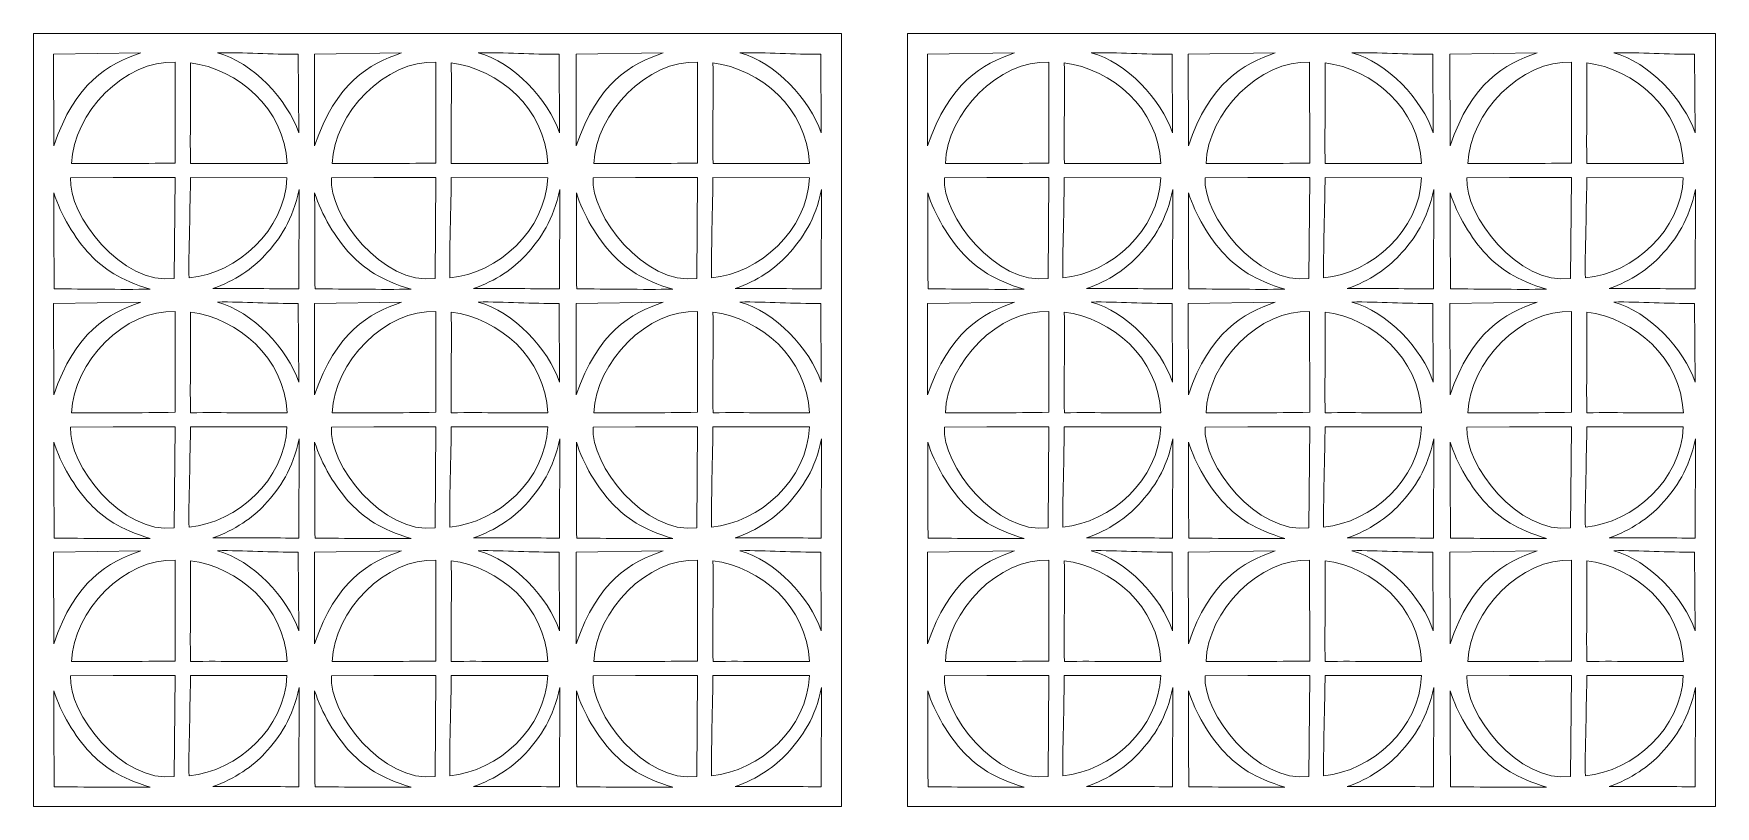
# Model space of a CAD drawing. Header units: centimetres. Extents: x 1.9 to 14.6, y -3 to 2.9.
import ezdxf

# ---------------------------------------------------------------- set-up
doc = ezdxf.new("R2010")
doc.units = ezdxf.units.CM
doc.header["$MEASUREMENT"] = 0
doc.layers.add('layer 1', color=7, linetype='Continuous')

msp = doc.modelspace()

# ---------------------------------------------------------------- linework, layer by layer
at = {"layer": 'layer 1', "color": 250, "lineweight": 9}
for points, knots in [([(1.8635, 2.87096), (1.8635, 2.87096), (7.98672, 2.87096), (7.98672, 2.87096), (7.98672, 2.87096), (7.98672, 2.87096), (7.98672, -2.98143), (7.98672, -2.98143), (7.98672, -2.98143), (7.98672, -2.98143), (1.8635, -2.98143), (1.8635, -2.98143), (1.8635, -2.98143), (1.8635, -2.98143), (1.8635, 2.87096), (1.8635, 2.87096)], [0, 0, 0, 0, 0.2, 0.2, 0.2, 0.2, 0.4, 0.4, 0.4, 0.4, 0.6, 0.6, 0.6, 0.6, 1, 1, 1, 1]), ([(8.48673, 2.87096), (8.48673, 2.87096), (14.60996, 2.87096), (14.60996, 2.87096), (14.60996, 2.87096), (14.60996, 2.87096), (14.60996, -2.98143), (14.60996, -2.98143), (14.60996, -2.98143), (14.60996, -2.98143), (8.48673, -2.98143), (8.48673, -2.98143), (8.48673, -2.98143), (8.48673, -2.98143), (8.48673, 2.87096), (8.48673, 2.87096)], [0, 0, 0, 0, 0.2, 0.2, 0.2, 0.2, 0.4, 0.4, 0.4, 0.4, 0.6, 0.6, 0.6, 0.6, 1, 1, 1, 1]), ([(2.01497, 2.71485), (2.01497, 2.71485), (2.67499, 2.72524), (2.67499, 2.72524), (2.67499, 2.72524), (2.42943, 2.64206), (2.17885, 2.50061), (2.01619, 2.02223), (2.01619, 2.02223), (2.01619, 2.02223), (2.01497, 2.71485), (2.01497, 2.71485)], [0, 0, 0, 0, 0.25, 0.25, 0.25, 0.25, 0.5, 0.5, 0.5, 0.5, 1, 1, 1, 1]), ([(3.87251, 2.11917), (3.78886, 2.37121), (3.52315, 2.65418), (3.25588, 2.72621), (3.25588, 2.72621), (3.45699, 2.73009), (3.66816, 2.71248), (3.86927, 2.71634), (3.86927, 2.71634), (3.86927, 2.71634), (3.87251, 2.11917), (3.87251, 2.11917)], [0, 0, 0, 0, 0.25, 0.25, 0.25, 0.25, 0.5, 0.5, 0.5, 0.5, 1, 1, 1, 1]), ([(3.99143, 2.71485), (3.99143, 2.71485), (4.65146, 2.72524), (4.65146, 2.72524), (4.65146, 2.72524), (4.40589, 2.64206), (4.15531, 2.50061), (3.99265, 2.02223), (3.99265, 2.02223), (3.99265, 2.02223), (3.99143, 2.71485), (3.99143, 2.71485)], [0, 0, 0, 0, 0.25, 0.25, 0.25, 0.25, 0.5, 0.5, 0.5, 0.5, 1, 1, 1, 1]), ([(5.84898, 2.11917), (5.76532, 2.37121), (5.49962, 2.65418), (5.23234, 2.72621), (5.23234, 2.72621), (5.43345, 2.73009), (5.64462, 2.71248), (5.84573, 2.71634), (5.84573, 2.71634), (5.84573, 2.71634), (5.84898, 2.11917), (5.84898, 2.11917)], [0, 0, 0, 0, 0.25, 0.25, 0.25, 0.25, 0.5, 0.5, 0.5, 0.5, 1, 1, 1, 1]), ([(5.97502, 2.71485), (5.97502, 2.71485), (6.63505, 2.72524), (6.63505, 2.72524), (6.63505, 2.72524), (6.38948, 2.64206), (6.1389, 2.50061), (5.97624, 2.02223), (5.97624, 2.02223), (5.97624, 2.02223), (5.97502, 2.71485), (5.97502, 2.71485)], [0, 0, 0, 0, 0.25, 0.25, 0.25, 0.25, 0.5, 0.5, 0.5, 0.5, 1, 1, 1, 1]), ([(7.83257, 2.11917), (7.74891, 2.37121), (7.48321, 2.65418), (7.21593, 2.72621), (7.21593, 2.72621), (7.41704, 2.73009), (7.62821, 2.71248), (7.82932, 2.71634), (7.82932, 2.71634), (7.82932, 2.71634), (7.83257, 2.11917), (7.83257, 2.11917)], [0, 0, 0, 0, 0.25, 0.25, 0.25, 0.25, 0.5, 0.5, 0.5, 0.5, 1, 1, 1, 1]), ([(2.93536, 1.89095), (2.66076, 1.88708), (2.42566, 1.88536), (2.15047, 1.88761), (2.15047, 1.88761), (2.16262, 2.26911), (2.55868, 2.67525), (2.93528, 2.65401), (2.93528, 2.65401), (2.93528, 2.65401), (2.93536, 1.89095), (2.93536, 1.89095)], [0, 0, 0, 0, 0.25, 0.25, 0.25, 0.25, 0.5, 0.5, 0.5, 0.5, 1, 1, 1, 1]), ([(3.78391, 1.88773), (3.53061, 1.8858), (3.30621, 1.88989), (3.05289, 1.88796), (3.05289, 1.88796), (3.04709, 2.14708), (3.05763, 2.39118), (3.05185, 2.6503), (3.05185, 2.6503), (3.41307, 2.60223), (3.76348, 2.30826), (3.78391, 1.88773)], [0, 0, 0, 0, 0.25, 0.25, 0.25, 0.25, 0.5, 0.5, 0.5, 0.5, 1, 1, 1, 1]), ([(4.91182, 1.89095), (4.63723, 1.88708), (4.40212, 1.88536), (4.12694, 1.88761), (4.12694, 1.88761), (4.13908, 2.26911), (4.53514, 2.67525), (4.91174, 2.65401), (4.91174, 2.65401), (4.91174, 2.65401), (4.91182, 1.89095), (4.91182, 1.89095)], [0, 0, 0, 0, 0.25, 0.25, 0.25, 0.25, 0.5, 0.5, 0.5, 0.5, 1, 1, 1, 1]), ([(5.76037, 1.88773), (5.50708, 1.8858), (5.28268, 1.88989), (5.02936, 1.88796), (5.02936, 1.88796), (5.02356, 2.14708), (5.0341, 2.39118), (5.02831, 2.6503), (5.02831, 2.6503), (5.38953, 2.60223), (5.73995, 2.30826), (5.76037, 1.88773)], [0, 0, 0, 0, 0.25, 0.25, 0.25, 0.25, 0.5, 0.5, 0.5, 0.5, 1, 1, 1, 1]), ([(6.89541, 1.89095), (6.62082, 1.88708), (6.38571, 1.88536), (6.11053, 1.88761), (6.11053, 1.88761), (6.12267, 2.26911), (6.51874, 2.67525), (6.89533, 2.65401), (6.89533, 2.65401), (6.89533, 2.65401), (6.89541, 1.89095), (6.89541, 1.89095)], [0, 0, 0, 0, 0.25, 0.25, 0.25, 0.25, 0.5, 0.5, 0.5, 0.5, 1, 1, 1, 1]), ([(7.74396, 1.88773), (7.49067, 1.8858), (7.26627, 1.88989), (7.01295, 1.88796), (7.01295, 1.88796), (7.00715, 2.14708), (7.01769, 2.39118), (7.0119, 2.6503), (7.0119, 2.6503), (7.37312, 2.60223), (7.72354, 2.30826), (7.74396, 1.88773)], [0, 0, 0, 0, 0.25, 0.25, 0.25, 0.25, 0.5, 0.5, 0.5, 0.5, 1, 1, 1, 1]), ([(2.01963, 0.93758), (2.01666, 1.13924), (2.01803, 1.44744), (2.01688, 1.66459), (2.01688, 1.66459), (2.06892, 1.50092), (2.17493, 1.32048), (2.29143, 1.19797), (2.29143, 1.19797), (2.39224, 1.09196), (2.51572, 1.00364), (2.7473, 0.93533), (2.7473, 0.93533), (2.52322, 0.93203), (2.24514, 0.93758), (2.01963, 0.93758)], [0, 0, 0, 0, 0.2, 0.2, 0.2, 0.2, 0.4, 0.4, 0.4, 0.4, 0.6, 0.6, 0.6, 0.6, 1, 1, 1, 1]), ([(2.14352, 1.77964), (2.14352, 1.77964), (2.46541, 1.78071), (2.46541, 1.78071), (2.46541, 1.78071), (2.46541, 1.78071), (2.93536, 1.78071), (2.93536, 1.78071), (2.93536, 1.78071), (2.93536, 1.78071), (2.9299, 1.017), (2.9299, 1.017), (2.9299, 1.017), (2.53536, 0.96197), (2.12122, 1.49666), (2.14352, 1.77964)], [0, 0, 0, 0, 0.2, 0.2, 0.2, 0.2, 0.4, 0.4, 0.4, 0.4, 0.6, 0.6, 0.6, 0.6, 1, 1, 1, 1]), ([(3.04125, 1.02133), (3.03626, 1.16275), (3.05256, 1.60792), (3.05167, 1.78042), (3.05167, 1.78042), (3.05167, 1.78042), (3.78361, 1.78016), (3.78361, 1.78016), (3.78361, 1.78016), (3.76609, 1.37759), (3.40734, 1.05752), (3.04125, 1.02133)], [0, 0, 0, 0, 0.25, 0.25, 0.25, 0.25, 0.5, 0.5, 0.5, 0.5, 1, 1, 1, 1]), ([(3.22058, 0.94043), (3.38846, 0.997), (3.52762, 1.09654), (3.61435, 1.19019), (3.61435, 1.19019), (3.7353, 1.32077), (3.82648, 1.46121), (3.87522, 1.68976), (3.87522, 1.68976), (3.87522, 1.68976), (3.87332, 0.93884), (3.87332, 0.93884), (3.87332, 0.93884), (3.71942, 0.93884), (3.42243, 0.94087), (3.22058, 0.94043)], [0, 0, 0, 0, 0.2, 0.2, 0.2, 0.2, 0.4, 0.4, 0.4, 0.4, 0.6, 0.6, 0.6, 0.6, 1, 1, 1, 1]), ([(3.99609, 0.93758), (3.99312, 1.13924), (3.99449, 1.44744), (3.99334, 1.66459), (3.99334, 1.66459), (4.04539, 1.50092), (4.15139, 1.32048), (4.26789, 1.19797), (4.26789, 1.19797), (4.3687, 1.09196), (4.49218, 1.00364), (4.72377, 0.93533), (4.72377, 0.93533), (4.49968, 0.93203), (4.2216, 0.93758), (3.99609, 0.93758)], [0, 0, 0, 0, 0.2, 0.2, 0.2, 0.2, 0.4, 0.4, 0.4, 0.4, 0.6, 0.6, 0.6, 0.6, 1, 1, 1, 1]), ([(4.11999, 1.77964), (4.11999, 1.77964), (4.44188, 1.78071), (4.44188, 1.78071), (4.44188, 1.78071), (4.44188, 1.78071), (4.91182, 1.78071), (4.91182, 1.78071), (4.91182, 1.78071), (4.91182, 1.78071), (4.90637, 1.017), (4.90637, 1.017), (4.90637, 1.017), (4.51183, 0.96197), (4.09768, 1.49666), (4.11999, 1.77964)], [0, 0, 0, 0, 0.2, 0.2, 0.2, 0.2, 0.4, 0.4, 0.4, 0.4, 0.6, 0.6, 0.6, 0.6, 1, 1, 1, 1]), ([(5.01772, 1.02133), (5.01273, 1.16275), (5.02903, 1.60792), (5.02814, 1.78042), (5.02814, 1.78042), (5.02814, 1.78042), (5.76007, 1.78016), (5.76007, 1.78016), (5.76007, 1.78016), (5.74255, 1.37759), (5.3838, 1.05752), (5.01772, 1.02133)], [0, 0, 0, 0, 0.25, 0.25, 0.25, 0.25, 0.5, 0.5, 0.5, 0.5, 1, 1, 1, 1]), ([(5.19704, 0.94043), (5.36492, 0.997), (5.50409, 1.09654), (5.59082, 1.19019), (5.59082, 1.19019), (5.71176, 1.32077), (5.80295, 1.46121), (5.85168, 1.68976), (5.85168, 1.68976), (5.85168, 1.68976), (5.84979, 0.93884), (5.84979, 0.93884), (5.84979, 0.93884), (5.69589, 0.93884), (5.39889, 0.94087), (5.19704, 0.94043)], [0, 0, 0, 0, 0.2, 0.2, 0.2, 0.2, 0.4, 0.4, 0.4, 0.4, 0.6, 0.6, 0.6, 0.6, 1, 1, 1, 1]), ([(5.97969, 0.93758), (5.97671, 1.13924), (5.97808, 1.44744), (5.97693, 1.66459), (5.97693, 1.66459), (6.02898, 1.50092), (6.13498, 1.32048), (6.25149, 1.19797), (6.25149, 1.19797), (6.35229, 1.09196), (6.47577, 1.00364), (6.70736, 0.93533), (6.70736, 0.93533), (6.48327, 0.93203), (6.20519, 0.93758), (5.97969, 0.93758)], [0, 0, 0, 0, 0.2, 0.2, 0.2, 0.2, 0.4, 0.4, 0.4, 0.4, 0.6, 0.6, 0.6, 0.6, 1, 1, 1, 1]), ([(6.10358, 1.77964), (6.10358, 1.77964), (6.42547, 1.78071), (6.42547, 1.78071), (6.42547, 1.78071), (6.42547, 1.78071), (6.89541, 1.78071), (6.89541, 1.78071), (6.89541, 1.78071), (6.89541, 1.78071), (6.88996, 1.017), (6.88996, 1.017), (6.88996, 1.017), (6.49542, 0.96197), (6.08127, 1.49666), (6.10358, 1.77964)], [0, 0, 0, 0, 0.2, 0.2, 0.2, 0.2, 0.4, 0.4, 0.4, 0.4, 0.6, 0.6, 0.6, 0.6, 1, 1, 1, 1]), ([(7.00131, 1.02133), (6.99632, 1.16275), (7.01262, 1.60792), (7.01173, 1.78042), (7.01173, 1.78042), (7.01173, 1.78042), (7.74366, 1.78016), (7.74366, 1.78016), (7.74366, 1.78016), (7.72614, 1.37759), (7.36739, 1.05752), (7.00131, 1.02133)], [0, 0, 0, 0, 0.25, 0.25, 0.25, 0.25, 0.5, 0.5, 0.5, 0.5, 1, 1, 1, 1]), ([(7.18064, 0.94043), (7.34852, 0.997), (7.48768, 1.09654), (7.57441, 1.19019), (7.57441, 1.19019), (7.69535, 1.32077), (7.78654, 1.46121), (7.83527, 1.68976), (7.83527, 1.68976), (7.83527, 1.68976), (7.83338, 0.93884), (7.83338, 0.93884), (7.83338, 0.93884), (7.67948, 0.93884), (7.38248, 0.94087), (7.18064, 0.94043)], [0, 0, 0, 0, 0.2, 0.2, 0.2, 0.2, 0.4, 0.4, 0.4, 0.4, 0.6, 0.6, 0.6, 0.6, 1, 1, 1, 1]), ([(2.01497, 0.82679), (2.01497, 0.82679), (2.67499, 0.83718), (2.67499, 0.83718), (2.67499, 0.83718), (2.42943, 0.754), (2.17885, 0.61255), (2.01619, 0.13417), (2.01619, 0.13417), (2.01619, 0.13417), (2.01497, 0.82679), (2.01497, 0.82679)], [0, 0, 0, 0, 0.25, 0.25, 0.25, 0.25, 0.5, 0.5, 0.5, 0.5, 1, 1, 1, 1]), ([(2.93536, 0.00289), (2.66076, -0.00097), (2.42566, -0.0027), (2.15047, -0.00045), (2.15047, -0.00045), (2.16262, 0.38105), (2.55868, 0.78719), (2.93528, 0.76596), (2.93528, 0.76596), (2.93528, 0.76596), (2.93536, 0.00289), (2.93536, 0.00289)], [0, 0, 0, 0, 0.25, 0.25, 0.25, 0.25, 0.5, 0.5, 0.5, 0.5, 1, 1, 1, 1]), ([(3.87251, 0.23112), (3.78886, 0.48315), (3.52315, 0.76612), (3.25588, 0.83816), (3.25588, 0.83816), (3.45699, 0.84204), (3.66816, 0.82442), (3.86927, 0.82829), (3.86927, 0.82829), (3.86927, 0.82829), (3.87251, 0.23112), (3.87251, 0.23112)], [0, 0, 0, 0, 0.25, 0.25, 0.25, 0.25, 0.5, 0.5, 0.5, 0.5, 1, 1, 1, 1]), ([(3.99143, 0.82679), (3.99143, 0.82679), (4.65146, 0.83718), (4.65146, 0.83718), (4.65146, 0.83718), (4.40589, 0.754), (4.15531, 0.61255), (3.99265, 0.13417), (3.99265, 0.13417), (3.99265, 0.13417), (3.99143, 0.82679), (3.99143, 0.82679)], [0, 0, 0, 0, 0.25, 0.25, 0.25, 0.25, 0.5, 0.5, 0.5, 0.5, 1, 1, 1, 1]), ([(4.91182, 0.00289), (4.63723, -0.00097), (4.40212, -0.0027), (4.12694, -0.00045), (4.12694, -0.00045), (4.13908, 0.38105), (4.53514, 0.78719), (4.91174, 0.76596), (4.91174, 0.76596), (4.91174, 0.76596), (4.91182, 0.00289), (4.91182, 0.00289)], [0, 0, 0, 0, 0.25, 0.25, 0.25, 0.25, 0.5, 0.5, 0.5, 0.5, 1, 1, 1, 1]), ([(5.84898, 0.23112), (5.76532, 0.48315), (5.49962, 0.76612), (5.23234, 0.83816), (5.23234, 0.83816), (5.43345, 0.84204), (5.64462, 0.82442), (5.84573, 0.82829), (5.84573, 0.82829), (5.84573, 0.82829), (5.84898, 0.23112), (5.84898, 0.23112)], [0, 0, 0, 0, 0.25, 0.25, 0.25, 0.25, 0.5, 0.5, 0.5, 0.5, 1, 1, 1, 1]), ([(5.97502, 0.82679), (5.97502, 0.82679), (6.63505, 0.83718), (6.63505, 0.83718), (6.63505, 0.83718), (6.38948, 0.754), (6.1389, 0.61255), (5.97624, 0.13417), (5.97624, 0.13417), (5.97624, 0.13417), (5.97502, 0.82679), (5.97502, 0.82679)], [0, 0, 0, 0, 0.25, 0.25, 0.25, 0.25, 0.5, 0.5, 0.5, 0.5, 1, 1, 1, 1]), ([(6.89541, 0.00289), (6.62082, -0.00097), (6.38571, -0.0027), (6.11053, -0.00045), (6.11053, -0.00045), (6.12267, 0.38105), (6.51874, 0.78719), (6.89533, 0.76596), (6.89533, 0.76596), (6.89533, 0.76596), (6.89541, 0.00289), (6.89541, 0.00289)], [0, 0, 0, 0, 0.25, 0.25, 0.25, 0.25, 0.5, 0.5, 0.5, 0.5, 1, 1, 1, 1]), ([(7.83257, 0.23112), (7.74891, 0.48315), (7.48321, 0.76612), (7.21593, 0.83816), (7.21593, 0.83816), (7.41704, 0.84204), (7.62821, 0.82442), (7.82932, 0.82829), (7.82932, 0.82829), (7.82932, 0.82829), (7.83257, 0.23112), (7.83257, 0.23112)], [0, 0, 0, 0, 0.25, 0.25, 0.25, 0.25, 0.5, 0.5, 0.5, 0.5, 1, 1, 1, 1]), ([(3.78391, -0.00033), (3.53061, -0.00226), (3.30621, 0.00184), (3.05289, -0.0001), (3.05289, -0.0001), (3.04709, 0.25902), (3.05763, 0.50312), (3.05185, 0.76224), (3.05185, 0.76224), (3.41307, 0.71417), (3.76348, 0.4202), (3.78391, -0.00033)], [0, 0, 0, 0, 0.25, 0.25, 0.25, 0.25, 0.5, 0.5, 0.5, 0.5, 1, 1, 1, 1]), ([(5.76037, -0.00033), (5.50708, -0.00226), (5.28268, 0.00184), (5.02936, -0.0001), (5.02936, -0.0001), (5.02356, 0.25902), (5.0341, 0.50312), (5.02831, 0.76224), (5.02831, 0.76224), (5.38953, 0.71417), (5.73995, 0.4202), (5.76037, -0.00033)], [0, 0, 0, 0, 0.25, 0.25, 0.25, 0.25, 0.5, 0.5, 0.5, 0.5, 1, 1, 1, 1]), ([(7.74396, -0.00033), (7.49067, -0.00226), (7.26627, 0.00184), (7.01295, -0.0001), (7.01295, -0.0001), (7.00715, 0.25902), (7.01769, 0.50312), (7.0119, 0.76224), (7.0119, 0.76224), (7.37312, 0.71417), (7.72354, 0.4202), (7.74396, -0.00033)], [0, 0, 0, 0, 0.25, 0.25, 0.25, 0.25, 0.5, 0.5, 0.5, 0.5, 1, 1, 1, 1]), ([(2.14352, -0.10842), (2.14352, -0.10842), (2.46541, -0.10735), (2.46541, -0.10735), (2.46541, -0.10735), (2.46541, -0.10735), (2.93536, -0.10735), (2.93536, -0.10735), (2.93536, -0.10735), (2.93536, -0.10735), (2.9299, -0.87105), (2.9299, -0.87105), (2.9299, -0.87105), (2.53536, -0.92609), (2.12122, -0.3914), (2.14352, -0.10842)], [0, 0, 0, 0, 0.2, 0.2, 0.2, 0.2, 0.4, 0.4, 0.4, 0.4, 0.6, 0.6, 0.6, 0.6, 1, 1, 1, 1]), ([(3.04125, -0.86672), (3.03626, -0.72531), (3.05256, -0.28013), (3.05167, -0.10763), (3.05167, -0.10763), (3.05167, -0.10763), (3.78361, -0.10789), (3.78361, -0.10789), (3.78361, -0.10789), (3.76609, -0.51047), (3.40734, -0.83053), (3.04125, -0.86672)], [0, 0, 0, 0, 0.25, 0.25, 0.25, 0.25, 0.5, 0.5, 0.5, 0.5, 1, 1, 1, 1]), ([(4.11999, -0.10842), (4.11999, -0.10842), (4.44188, -0.10735), (4.44188, -0.10735), (4.44188, -0.10735), (4.44188, -0.10735), (4.91182, -0.10735), (4.91182, -0.10735), (4.91182, -0.10735), (4.91182, -0.10735), (4.90637, -0.87105), (4.90637, -0.87105), (4.90637, -0.87105), (4.51183, -0.92609), (4.09768, -0.3914), (4.11999, -0.10842)], [0, 0, 0, 0, 0.2, 0.2, 0.2, 0.2, 0.4, 0.4, 0.4, 0.4, 0.6, 0.6, 0.6, 0.6, 1, 1, 1, 1]), ([(5.01772, -0.86672), (5.01273, -0.72531), (5.02903, -0.28013), (5.02814, -0.10763), (5.02814, -0.10763), (5.02814, -0.10763), (5.76007, -0.10789), (5.76007, -0.10789), (5.76007, -0.10789), (5.74255, -0.51047), (5.3838, -0.83053), (5.01772, -0.86672)], [0, 0, 0, 0, 0.25, 0.25, 0.25, 0.25, 0.5, 0.5, 0.5, 0.5, 1, 1, 1, 1]), ([(6.10358, -0.10842), (6.10358, -0.10842), (6.42547, -0.10735), (6.42547, -0.10735), (6.42547, -0.10735), (6.42547, -0.10735), (6.89541, -0.10735), (6.89541, -0.10735), (6.89541, -0.10735), (6.89541, -0.10735), (6.88996, -0.87105), (6.88996, -0.87105), (6.88996, -0.87105), (6.49542, -0.92609), (6.08127, -0.3914), (6.10358, -0.10842)], [0, 0, 0, 0, 0.2, 0.2, 0.2, 0.2, 0.4, 0.4, 0.4, 0.4, 0.6, 0.6, 0.6, 0.6, 1, 1, 1, 1]), ([(7.00131, -0.86672), (6.99632, -0.72531), (7.01262, -0.28013), (7.01173, -0.10763), (7.01173, -0.10763), (7.01173, -0.10763), (7.74366, -0.10789), (7.74366, -0.10789), (7.74366, -0.10789), (7.72614, -0.51047), (7.36739, -0.83053), (7.00131, -0.86672)], [0, 0, 0, 0, 0.25, 0.25, 0.25, 0.25, 0.5, 0.5, 0.5, 0.5, 1, 1, 1, 1]), ([(2.01963, -0.95048), (2.01666, -0.74882), (2.01803, -0.44061), (2.01688, -0.22347), (2.01688, -0.22347), (2.06892, -0.38714), (2.17493, -0.56758), (2.29143, -0.69008), (2.29143, -0.69008), (2.39224, -0.7961), (2.51572, -0.88442), (2.7473, -0.95273), (2.7473, -0.95273), (2.52322, -0.95603), (2.24514, -0.95048), (2.01963, -0.95048)], [0, 0, 0, 0, 0.2, 0.2, 0.2, 0.2, 0.4, 0.4, 0.4, 0.4, 0.6, 0.6, 0.6, 0.6, 1, 1, 1, 1]), ([(3.22058, -0.94763), (3.38846, -0.89105), (3.52762, -0.79152), (3.61435, -0.69787), (3.61435, -0.69787), (3.7353, -0.56729), (3.82648, -0.42685), (3.87522, -0.1983), (3.87522, -0.1983), (3.87522, -0.1983), (3.87332, -0.94922), (3.87332, -0.94922), (3.87332, -0.94922), (3.71942, -0.94922), (3.42243, -0.94719), (3.22058, -0.94763)], [0, 0, 0, 0, 0.2, 0.2, 0.2, 0.2, 0.4, 0.4, 0.4, 0.4, 0.6, 0.6, 0.6, 0.6, 1, 1, 1, 1]), ([(3.99609, -0.95048), (3.99312, -0.74882), (3.99449, -0.44061), (3.99334, -0.22347), (3.99334, -0.22347), (4.04539, -0.38714), (4.15139, -0.56758), (4.26789, -0.69008), (4.26789, -0.69008), (4.3687, -0.7961), (4.49218, -0.88442), (4.72377, -0.95273), (4.72377, -0.95273), (4.49968, -0.95603), (4.2216, -0.95048), (3.99609, -0.95048)], [0, 0, 0, 0, 0.2, 0.2, 0.2, 0.2, 0.4, 0.4, 0.4, 0.4, 0.6, 0.6, 0.6, 0.6, 1, 1, 1, 1]), ([(5.19704, -0.94763), (5.36492, -0.89105), (5.50409, -0.79152), (5.59082, -0.69787), (5.59082, -0.69787), (5.71176, -0.56729), (5.80295, -0.42685), (5.85168, -0.1983), (5.85168, -0.1983), (5.85168, -0.1983), (5.84979, -0.94922), (5.84979, -0.94922), (5.84979, -0.94922), (5.69589, -0.94922), (5.39889, -0.94719), (5.19704, -0.94763)], [0, 0, 0, 0, 0.2, 0.2, 0.2, 0.2, 0.4, 0.4, 0.4, 0.4, 0.6, 0.6, 0.6, 0.6, 1, 1, 1, 1]), ([(5.97969, -0.95048), (5.97671, -0.74882), (5.97808, -0.44061), (5.97693, -0.22347), (5.97693, -0.22347), (6.02898, -0.38714), (6.13498, -0.56758), (6.25149, -0.69008), (6.25149, -0.69008), (6.35229, -0.7961), (6.47577, -0.88442), (6.70736, -0.95273), (6.70736, -0.95273), (6.48327, -0.95603), (6.20519, -0.95048), (5.97969, -0.95048)], [0, 0, 0, 0, 0.2, 0.2, 0.2, 0.2, 0.4, 0.4, 0.4, 0.4, 0.6, 0.6, 0.6, 0.6, 1, 1, 1, 1]), ([(7.18064, -0.94763), (7.34852, -0.89105), (7.48768, -0.79152), (7.57441, -0.69787), (7.57441, -0.69787), (7.69535, -0.56729), (7.78654, -0.42685), (7.83527, -0.1983), (7.83527, -0.1983), (7.83527, -0.1983), (7.83338, -0.94922), (7.83338, -0.94922), (7.83338, -0.94922), (7.67948, -0.94922), (7.38248, -0.94719), (7.18064, -0.94763)], [0, 0, 0, 0, 0.2, 0.2, 0.2, 0.2, 0.4, 0.4, 0.4, 0.4, 0.6, 0.6, 0.6, 0.6, 1, 1, 1, 1]), ([(2.01497, -1.0567), (2.01497, -1.0567), (2.67499, -1.04631), (2.67499, -1.04631), (2.67499, -1.04631), (2.42943, -1.12949), (2.17885, -1.27094), (2.01619, -1.74932), (2.01619, -1.74932), (2.01619, -1.74932), (2.01497, -1.0567), (2.01497, -1.0567)], [0, 0, 0, 0, 0.25, 0.25, 0.25, 0.25, 0.5, 0.5, 0.5, 0.5, 1, 1, 1, 1]), ([(2.93536, -1.8806), (2.66076, -1.88447), (2.42566, -1.88619), (2.15047, -1.88394), (2.15047, -1.88394), (2.16262, -1.50244), (2.55868, -1.0963), (2.93528, -1.11754), (2.93528, -1.11754), (2.93528, -1.11754), (2.93536, -1.8806), (2.93536, -1.8806)], [0, 0, 0, 0, 0.25, 0.25, 0.25, 0.25, 0.5, 0.5, 0.5, 0.5, 1, 1, 1, 1]), ([(3.78391, -1.88382), (3.53061, -1.88575), (3.30621, -1.88165), (3.05289, -1.88359), (3.05289, -1.88359), (3.04709, -1.62447), (3.05763, -1.38037), (3.05185, -1.12125), (3.05185, -1.12125), (3.41307, -1.16932), (3.76348, -1.46329), (3.78391, -1.88382)], [0, 0, 0, 0, 0.25, 0.25, 0.25, 0.25, 0.5, 0.5, 0.5, 0.5, 1, 1, 1, 1]), ([(3.87251, -1.65238), (3.78886, -1.40034), (3.52315, -1.11737), (3.25588, -1.04534), (3.25588, -1.04534), (3.45699, -1.04146), (3.66816, -1.05907), (3.86927, -1.05521), (3.86927, -1.05521), (3.86927, -1.05521), (3.87251, -1.65238), (3.87251, -1.65238)], [0, 0, 0, 0, 0.25, 0.25, 0.25, 0.25, 0.5, 0.5, 0.5, 0.5, 1, 1, 1, 1]), ([(3.99143, -1.0567), (3.99143, -1.0567), (4.65146, -1.04631), (4.65146, -1.04631), (4.65146, -1.04631), (4.40589, -1.12949), (4.15531, -1.27094), (3.99265, -1.74932), (3.99265, -1.74932), (3.99265, -1.74932), (3.99143, -1.0567), (3.99143, -1.0567)], [0, 0, 0, 0, 0.25, 0.25, 0.25, 0.25, 0.5, 0.5, 0.5, 0.5, 1, 1, 1, 1]), ([(4.91182, -1.8806), (4.63723, -1.88447), (4.40212, -1.88619), (4.12694, -1.88394), (4.12694, -1.88394), (4.13908, -1.50244), (4.53514, -1.0963), (4.91174, -1.11754), (4.91174, -1.11754), (4.91174, -1.11754), (4.91182, -1.8806), (4.91182, -1.8806)], [0, 0, 0, 0, 0.25, 0.25, 0.25, 0.25, 0.5, 0.5, 0.5, 0.5, 1, 1, 1, 1]), ([(5.76037, -1.88382), (5.50708, -1.88575), (5.28268, -1.88165), (5.02936, -1.88359), (5.02936, -1.88359), (5.02356, -1.62447), (5.0341, -1.38037), (5.02831, -1.12125), (5.02831, -1.12125), (5.38953, -1.16932), (5.73995, -1.46329), (5.76037, -1.88382)], [0, 0, 0, 0, 0.25, 0.25, 0.25, 0.25, 0.5, 0.5, 0.5, 0.5, 1, 1, 1, 1]), ([(5.84898, -1.65238), (5.76532, -1.40034), (5.49962, -1.11737), (5.23234, -1.04534), (5.23234, -1.04534), (5.43345, -1.04146), (5.64462, -1.05907), (5.84573, -1.05521), (5.84573, -1.05521), (5.84573, -1.05521), (5.84898, -1.65238), (5.84898, -1.65238)], [0, 0, 0, 0, 0.25, 0.25, 0.25, 0.25, 0.5, 0.5, 0.5, 0.5, 1, 1, 1, 1]), ([(5.97502, -1.0567), (5.97502, -1.0567), (6.63505, -1.04631), (6.63505, -1.04631), (6.63505, -1.04631), (6.38948, -1.12949), (6.1389, -1.27094), (5.97624, -1.74932), (5.97624, -1.74932), (5.97624, -1.74932), (5.97502, -1.0567), (5.97502, -1.0567)], [0, 0, 0, 0, 0.25, 0.25, 0.25, 0.25, 0.5, 0.5, 0.5, 0.5, 1, 1, 1, 1]), ([(6.89541, -1.8806), (6.62082, -1.88447), (6.38571, -1.88619), (6.11053, -1.88394), (6.11053, -1.88394), (6.12267, -1.50244), (6.51874, -1.0963), (6.89533, -1.11754), (6.89533, -1.11754), (6.89533, -1.11754), (6.89541, -1.8806), (6.89541, -1.8806)], [0, 0, 0, 0, 0.25, 0.25, 0.25, 0.25, 0.5, 0.5, 0.5, 0.5, 1, 1, 1, 1]), ([(7.74396, -1.88382), (7.49067, -1.88575), (7.26627, -1.88165), (7.01295, -1.88359), (7.01295, -1.88359), (7.00715, -1.62447), (7.01769, -1.38037), (7.0119, -1.12125), (7.0119, -1.12125), (7.37312, -1.16932), (7.72354, -1.46329), (7.74396, -1.88382)], [0, 0, 0, 0, 0.25, 0.25, 0.25, 0.25, 0.5, 0.5, 0.5, 0.5, 1, 1, 1, 1]), ([(7.83257, -1.65238), (7.74891, -1.40034), (7.48321, -1.11737), (7.21593, -1.04534), (7.21593, -1.04534), (7.41704, -1.04146), (7.62821, -1.05907), (7.82932, -1.05521), (7.82932, -1.05521), (7.82932, -1.05521), (7.83257, -1.65238), (7.83257, -1.65238)], [0, 0, 0, 0, 0.25, 0.25, 0.25, 0.25, 0.5, 0.5, 0.5, 0.5, 1, 1, 1, 1]), ([(2.14352, -1.99191), (2.14352, -1.99191), (2.46541, -1.99084), (2.46541, -1.99084), (2.46541, -1.99084), (2.46541, -1.99084), (2.93536, -1.99084), (2.93536, -1.99084), (2.93536, -1.99084), (2.93536, -1.99084), (2.9299, -2.75455), (2.9299, -2.75455), (2.9299, -2.75455), (2.53536, -2.80958), (2.12122, -2.27489), (2.14352, -1.99191)], [0, 0, 0, 0, 0.2, 0.2, 0.2, 0.2, 0.4, 0.4, 0.4, 0.4, 0.6, 0.6, 0.6, 0.6, 1, 1, 1, 1]), ([(3.04125, -2.75022), (3.03626, -2.6088), (3.05256, -2.16363), (3.05167, -1.99113), (3.05167, -1.99113), (3.05167, -1.99113), (3.78361, -1.99139), (3.78361, -1.99139), (3.78361, -1.99139), (3.76609, -2.39396), (3.40734, -2.71403), (3.04125, -2.75022)], [0, 0, 0, 0, 0.25, 0.25, 0.25, 0.25, 0.5, 0.5, 0.5, 0.5, 1, 1, 1, 1]), ([(4.11999, -1.99191), (4.11999, -1.99191), (4.44188, -1.99084), (4.44188, -1.99084), (4.44188, -1.99084), (4.44188, -1.99084), (4.91182, -1.99084), (4.91182, -1.99084), (4.91182, -1.99084), (4.91182, -1.99084), (4.90637, -2.75455), (4.90637, -2.75455), (4.90637, -2.75455), (4.51183, -2.80958), (4.09768, -2.27489), (4.11999, -1.99191)], [0, 0, 0, 0, 0.2, 0.2, 0.2, 0.2, 0.4, 0.4, 0.4, 0.4, 0.6, 0.6, 0.6, 0.6, 1, 1, 1, 1]), ([(5.01772, -2.75022), (5.01273, -2.6088), (5.02903, -2.16363), (5.02814, -1.99113), (5.02814, -1.99113), (5.02814, -1.99113), (5.76007, -1.99139), (5.76007, -1.99139), (5.76007, -1.99139), (5.74255, -2.39396), (5.3838, -2.71403), (5.01772, -2.75022)], [0, 0, 0, 0, 0.25, 0.25, 0.25, 0.25, 0.5, 0.5, 0.5, 0.5, 1, 1, 1, 1]), ([(6.10358, -1.99191), (6.10358, -1.99191), (6.42547, -1.99084), (6.42547, -1.99084), (6.42547, -1.99084), (6.42547, -1.99084), (6.89541, -1.99084), (6.89541, -1.99084), (6.89541, -1.99084), (6.89541, -1.99084), (6.88996, -2.75455), (6.88996, -2.75455), (6.88996, -2.75455), (6.49542, -2.80958), (6.08127, -2.27489), (6.10358, -1.99191)], [0, 0, 0, 0, 0.2, 0.2, 0.2, 0.2, 0.4, 0.4, 0.4, 0.4, 0.6, 0.6, 0.6, 0.6, 1, 1, 1, 1]), ([(7.00131, -2.75022), (6.99632, -2.6088), (7.01262, -2.16363), (7.01173, -1.99113), (7.01173, -1.99113), (7.01173, -1.99113), (7.74366, -1.99139), (7.74366, -1.99139), (7.74366, -1.99139), (7.72614, -2.39396), (7.36739, -2.71403), (7.00131, -2.75022)], [0, 0, 0, 0, 0.25, 0.25, 0.25, 0.25, 0.5, 0.5, 0.5, 0.5, 1, 1, 1, 1]), ([(2.01963, -2.83397), (2.01666, -2.63231), (2.01803, -2.3241), (2.01688, -2.10696), (2.01688, -2.10696), (2.06892, -2.27063), (2.17493, -2.45107), (2.29143, -2.57358), (2.29143, -2.57358), (2.39224, -2.67959), (2.51572, -2.76791), (2.7473, -2.83622), (2.7473, -2.83622), (2.52322, -2.83952), (2.24514, -2.83397), (2.01963, -2.83397)], [0, 0, 0, 0, 0.2, 0.2, 0.2, 0.2, 0.4, 0.4, 0.4, 0.4, 0.6, 0.6, 0.6, 0.6, 1, 1, 1, 1]), ([(3.22058, -2.83112), (3.38846, -2.77455), (3.52762, -2.67501), (3.61435, -2.58136), (3.61435, -2.58136), (3.7353, -2.45078), (3.82648, -2.31034), (3.87522, -2.08179), (3.87522, -2.08179), (3.87522, -2.08179), (3.87332, -2.83271), (3.87332, -2.83271), (3.87332, -2.83271), (3.71942, -2.83271), (3.42243, -2.83068), (3.22058, -2.83112)], [0, 0, 0, 0, 0.2, 0.2, 0.2, 0.2, 0.4, 0.4, 0.4, 0.4, 0.6, 0.6, 0.6, 0.6, 1, 1, 1, 1]), ([(3.99609, -2.83397), (3.99312, -2.63231), (3.99449, -2.3241), (3.99334, -2.10696), (3.99334, -2.10696), (4.04539, -2.27063), (4.15139, -2.45107), (4.26789, -2.57358), (4.26789, -2.57358), (4.3687, -2.67959), (4.49218, -2.76791), (4.72377, -2.83622), (4.72377, -2.83622), (4.49968, -2.83952), (4.2216, -2.83397), (3.99609, -2.83397)], [0, 0, 0, 0, 0.2, 0.2, 0.2, 0.2, 0.4, 0.4, 0.4, 0.4, 0.6, 0.6, 0.6, 0.6, 1, 1, 1, 1]), ([(5.19704, -2.83112), (5.36492, -2.77455), (5.50409, -2.67501), (5.59082, -2.58136), (5.59082, -2.58136), (5.71176, -2.45078), (5.80295, -2.31034), (5.85168, -2.08179), (5.85168, -2.08179), (5.85168, -2.08179), (5.84979, -2.83271), (5.84979, -2.83271), (5.84979, -2.83271), (5.69589, -2.83271), (5.39889, -2.83068), (5.19704, -2.83112)], [0, 0, 0, 0, 0.2, 0.2, 0.2, 0.2, 0.4, 0.4, 0.4, 0.4, 0.6, 0.6, 0.6, 0.6, 1, 1, 1, 1]), ([(5.97969, -2.83397), (5.97671, -2.63231), (5.97808, -2.3241), (5.97693, -2.10696), (5.97693, -2.10696), (6.02898, -2.27063), (6.13498, -2.45107), (6.25149, -2.57358), (6.25149, -2.57358), (6.35229, -2.67959), (6.47577, -2.76791), (6.70736, -2.83622), (6.70736, -2.83622), (6.48327, -2.83952), (6.20519, -2.83397), (5.97969, -2.83397)], [0, 0, 0, 0, 0.2, 0.2, 0.2, 0.2, 0.4, 0.4, 0.4, 0.4, 0.6, 0.6, 0.6, 0.6, 1, 1, 1, 1]), ([(7.18064, -2.83112), (7.34852, -2.77455), (7.48768, -2.67501), (7.57441, -2.58136), (7.57441, -2.58136), (7.69535, -2.45078), (7.78654, -2.31034), (7.83527, -2.08179), (7.83527, -2.08179), (7.83527, -2.08179), (7.83338, -2.83271), (7.83338, -2.83271), (7.83338, -2.83271), (7.67948, -2.83271), (7.38248, -2.83068), (7.18064, -2.83112)], [0, 0, 0, 0, 0.2, 0.2, 0.2, 0.2, 0.4, 0.4, 0.4, 0.4, 0.6, 0.6, 0.6, 0.6, 1, 1, 1, 1])]:
    msp.add_open_spline(points, degree=3, knots=knots, dxfattribs=at)
at = {"layer": 'layer 1', "color": 7, "lineweight": 9}
for points, knots in [([(8.63821, 2.71485), (8.63821, 2.71485), (9.29823, 2.72524), (9.29823, 2.72524), (9.29823, 2.72524), (9.05267, 2.64206), (8.80209, 2.50061), (8.63943, 2.02223), (8.63943, 2.02223), (8.63943, 2.02223), (8.63821, 2.71485), (8.63821, 2.71485)], [0, 0, 0, 0, 0.25, 0.25, 0.25, 0.25, 0.5, 0.5, 0.5, 0.5, 1, 1, 1, 1]), ([(10.49575, 2.11917), (10.41209, 2.37121), (10.14639, 2.65418), (9.87912, 2.72621), (9.87912, 2.72621), (10.08022, 2.73009), (10.2914, 2.71248), (10.4925, 2.71634), (10.4925, 2.71634), (10.4925, 2.71634), (10.49575, 2.11917), (10.49575, 2.11917)], [0, 0, 0, 0, 0.25, 0.25, 0.25, 0.25, 0.5, 0.5, 0.5, 0.5, 1, 1, 1, 1]), ([(10.61467, 2.71485), (10.61467, 2.71485), (11.27469, 2.72524), (11.27469, 2.72524), (11.27469, 2.72524), (11.02913, 2.64206), (10.77855, 2.50061), (10.61589, 2.02223), (10.61589, 2.02223), (10.61589, 2.02223), (10.61467, 2.71485), (10.61467, 2.71485)], [0, 0, 0, 0, 0.25, 0.25, 0.25, 0.25, 0.5, 0.5, 0.5, 0.5, 1, 1, 1, 1]), ([(12.47222, 2.11917), (12.38856, 2.37121), (12.12286, 2.65418), (11.85558, 2.72621), (11.85558, 2.72621), (12.05669, 2.73009), (12.26786, 2.71248), (12.46897, 2.71634), (12.46897, 2.71634), (12.46897, 2.71634), (12.47222, 2.11917), (12.47222, 2.11917)], [0, 0, 0, 0, 0.25, 0.25, 0.25, 0.25, 0.5, 0.5, 0.5, 0.5, 1, 1, 1, 1]), ([(12.59826, 2.71485), (12.59826, 2.71485), (13.25828, 2.72524), (13.25828, 2.72524), (13.25828, 2.72524), (13.01272, 2.64206), (12.76214, 2.50061), (12.59948, 2.02223), (12.59948, 2.02223), (12.59948, 2.02223), (12.59826, 2.71485), (12.59826, 2.71485)], [0, 0, 0, 0, 0.25, 0.25, 0.25, 0.25, 0.5, 0.5, 0.5, 0.5, 1, 1, 1, 1]), ([(14.45581, 2.11917), (14.37215, 2.37121), (14.10645, 2.65418), (13.83917, 2.72621), (13.83917, 2.72621), (14.04028, 2.73009), (14.25145, 2.71248), (14.45256, 2.71634), (14.45256, 2.71634), (14.45256, 2.71634), (14.45581, 2.11917), (14.45581, 2.11917)], [0, 0, 0, 0, 0.25, 0.25, 0.25, 0.25, 0.5, 0.5, 0.5, 0.5, 1, 1, 1, 1]), ([(9.5586, 1.89095), (9.284, 1.88708), (9.0489, 1.88536), (8.77371, 1.88761), (8.77371, 1.88761), (8.78586, 2.26911), (9.18192, 2.67525), (9.55852, 2.65401), (9.55852, 2.65401), (9.55852, 2.65401), (9.5586, 1.89095), (9.5586, 1.89095)], [0, 0, 0, 0, 0.25, 0.25, 0.25, 0.25, 0.5, 0.5, 0.5, 0.5, 1, 1, 1, 1]), ([(10.40714, 1.88773), (10.15385, 1.8858), (9.92945, 1.88989), (9.67613, 1.88796), (9.67613, 1.88796), (9.67033, 2.14708), (9.68087, 2.39118), (9.67509, 2.6503), (9.67509, 2.6503), (10.0363, 2.60223), (10.38672, 2.30826), (10.40714, 1.88773)], [0, 0, 0, 0, 0.25, 0.25, 0.25, 0.25, 0.5, 0.5, 0.5, 0.5, 1, 1, 1, 1]), ([(11.53506, 1.89095), (11.26046, 1.88708), (11.02536, 1.88536), (10.75017, 1.88761), (10.75017, 1.88761), (10.76232, 2.26911), (11.15838, 2.67525), (11.53498, 2.65401), (11.53498, 2.65401), (11.53498, 2.65401), (11.53506, 1.89095), (11.53506, 1.89095)], [0, 0, 0, 0, 0.25, 0.25, 0.25, 0.25, 0.5, 0.5, 0.5, 0.5, 1, 1, 1, 1]), ([(12.38361, 1.88773), (12.13031, 1.8858), (11.90592, 1.88989), (11.65259, 1.88796), (11.65259, 1.88796), (11.64679, 2.14708), (11.65734, 2.39118), (11.65155, 2.6503), (11.65155, 2.6503), (12.01277, 2.60223), (12.36318, 2.30826), (12.38361, 1.88773)], [0, 0, 0, 0, 0.25, 0.25, 0.25, 0.25, 0.5, 0.5, 0.5, 0.5, 1, 1, 1, 1]), ([(13.51865, 1.89095), (13.24406, 1.88708), (13.00895, 1.88536), (12.73377, 1.88761), (12.73377, 1.88761), (12.74591, 2.26911), (13.14197, 2.67525), (13.51857, 2.65401), (13.51857, 2.65401), (13.51857, 2.65401), (13.51865, 1.89095), (13.51865, 1.89095)], [0, 0, 0, 0, 0.25, 0.25, 0.25, 0.25, 0.5, 0.5, 0.5, 0.5, 1, 1, 1, 1]), ([(14.3672, 1.88773), (14.1139, 1.8858), (13.88951, 1.88989), (13.63618, 1.88796), (13.63618, 1.88796), (13.63039, 2.14708), (13.64093, 2.39118), (13.63514, 2.6503), (13.63514, 2.6503), (13.99636, 2.60223), (14.34677, 2.30826), (14.3672, 1.88773)], [0, 0, 0, 0, 0.25, 0.25, 0.25, 0.25, 0.5, 0.5, 0.5, 0.5, 1, 1, 1, 1]), ([(8.64287, 0.93758), (8.63989, 1.13924), (8.64126, 1.44744), (8.64011, 1.66459), (8.64011, 1.66459), (8.69216, 1.50092), (8.79817, 1.32048), (8.91467, 1.19797), (8.91467, 1.19797), (9.01548, 1.09196), (9.13896, 1.00364), (9.37054, 0.93533), (9.37054, 0.93533), (9.14646, 0.93203), (8.86838, 0.93758), (8.64287, 0.93758)], [0, 0, 0, 0, 0.2, 0.2, 0.2, 0.2, 0.4, 0.4, 0.4, 0.4, 0.6, 0.6, 0.6, 0.6, 1, 1, 1, 1]), ([(8.76676, 1.77964), (8.76676, 1.77964), (9.08865, 1.78071), (9.08865, 1.78071), (9.08865, 1.78071), (9.08865, 1.78071), (9.5586, 1.78071), (9.5586, 1.78071), (9.5586, 1.78071), (9.5586, 1.78071), (9.55314, 1.017), (9.55314, 1.017), (9.55314, 1.017), (9.1586, 0.96197), (8.74446, 1.49666), (8.76676, 1.77964)], [0, 0, 0, 0, 0.2, 0.2, 0.2, 0.2, 0.4, 0.4, 0.4, 0.4, 0.6, 0.6, 0.6, 0.6, 1, 1, 1, 1]), ([(9.66449, 1.02133), (9.6595, 1.16275), (9.6758, 1.60792), (9.67491, 1.78042), (9.67491, 1.78042), (9.67491, 1.78042), (10.40684, 1.78016), (10.40684, 1.78016), (10.40684, 1.78016), (10.38932, 1.37759), (10.03057, 1.05752), (9.66449, 1.02133)], [0, 0, 0, 0, 0.25, 0.25, 0.25, 0.25, 0.5, 0.5, 0.5, 0.5, 1, 1, 1, 1]), ([(9.84382, 0.94043), (10.0117, 0.997), (10.15086, 1.09654), (10.23759, 1.19019), (10.23759, 1.19019), (10.35854, 1.32077), (10.44972, 1.46121), (10.49845, 1.68976), (10.49845, 1.68976), (10.49845, 1.68976), (10.49656, 0.93884), (10.49656, 0.93884), (10.49656, 0.93884), (10.34266, 0.93884), (10.04567, 0.94087), (9.84382, 0.94043)], [0, 0, 0, 0, 0.2, 0.2, 0.2, 0.2, 0.4, 0.4, 0.4, 0.4, 0.6, 0.6, 0.6, 0.6, 1, 1, 1, 1]), ([(10.61933, 0.93758), (10.61636, 1.13924), (10.61773, 1.44744), (10.61658, 1.66459), (10.61658, 1.66459), (10.66863, 1.50092), (10.77463, 1.32048), (10.89113, 1.19797), (10.89113, 1.19797), (10.99194, 1.09196), (11.11542, 1.00364), (11.347, 0.93533), (11.347, 0.93533), (11.12292, 0.93203), (10.84484, 0.93758), (10.61933, 0.93758)], [0, 0, 0, 0, 0.2, 0.2, 0.2, 0.2, 0.4, 0.4, 0.4, 0.4, 0.6, 0.6, 0.6, 0.6, 1, 1, 1, 1]), ([(10.74322, 1.77964), (10.74322, 1.77964), (11.06511, 1.78071), (11.06511, 1.78071), (11.06511, 1.78071), (11.06511, 1.78071), (11.53506, 1.78071), (11.53506, 1.78071), (11.53506, 1.78071), (11.53506, 1.78071), (11.52961, 1.017), (11.52961, 1.017), (11.52961, 1.017), (11.13507, 0.96197), (10.72092, 1.49666), (10.74322, 1.77964)], [0, 0, 0, 0, 0.2, 0.2, 0.2, 0.2, 0.4, 0.4, 0.4, 0.4, 0.6, 0.6, 0.6, 0.6, 1, 1, 1, 1]), ([(11.64096, 1.02133), (11.63597, 1.16275), (11.65226, 1.60792), (11.65137, 1.78042), (11.65137, 1.78042), (11.65137, 1.78042), (12.38331, 1.78016), (12.38331, 1.78016), (12.38331, 1.78016), (12.36579, 1.37759), (12.00704, 1.05752), (11.64096, 1.02133)], [0, 0, 0, 0, 0.25, 0.25, 0.25, 0.25, 0.5, 0.5, 0.5, 0.5, 1, 1, 1, 1]), ([(11.82028, 0.94043), (11.98816, 0.997), (12.12733, 1.09654), (12.21406, 1.19019), (12.21406, 1.19019), (12.335, 1.32077), (12.42619, 1.46121), (12.47492, 1.68976), (12.47492, 1.68976), (12.47492, 1.68976), (12.47303, 0.93884), (12.47303, 0.93884), (12.47303, 0.93884), (12.31913, 0.93884), (12.02213, 0.94087), (11.82028, 0.94043)], [0, 0, 0, 0, 0.2, 0.2, 0.2, 0.2, 0.4, 0.4, 0.4, 0.4, 0.6, 0.6, 0.6, 0.6, 1, 1, 1, 1]), ([(12.60292, 0.93758), (12.59995, 1.13924), (12.60132, 1.44744), (12.60017, 1.66459), (12.60017, 1.66459), (12.65222, 1.50092), (12.75822, 1.32048), (12.87472, 1.19797), (12.87472, 1.19797), (12.97553, 1.09196), (13.09901, 1.00364), (13.33059, 0.93533), (13.33059, 0.93533), (13.10651, 0.93203), (12.82843, 0.93758), (12.60292, 0.93758)], [0, 0, 0, 0, 0.2, 0.2, 0.2, 0.2, 0.4, 0.4, 0.4, 0.4, 0.6, 0.6, 0.6, 0.6, 1, 1, 1, 1]), ([(12.72682, 1.77964), (12.72682, 1.77964), (13.0487, 1.78071), (13.0487, 1.78071), (13.0487, 1.78071), (13.0487, 1.78071), (13.51865, 1.78071), (13.51865, 1.78071), (13.51865, 1.78071), (13.51865, 1.78071), (13.5132, 1.017), (13.5132, 1.017), (13.5132, 1.017), (13.11866, 0.96197), (12.70451, 1.49666), (12.72682, 1.77964)], [0, 0, 0, 0, 0.2, 0.2, 0.2, 0.2, 0.4, 0.4, 0.4, 0.4, 0.6, 0.6, 0.6, 0.6, 1, 1, 1, 1]), ([(13.62455, 1.02133), (13.61956, 1.16275), (13.63586, 1.60792), (13.63496, 1.78042), (13.63496, 1.78042), (13.63496, 1.78042), (14.3669, 1.78016), (14.3669, 1.78016), (14.3669, 1.78016), (14.34938, 1.37759), (13.99063, 1.05752), (13.62455, 1.02133)], [0, 0, 0, 0, 0.25, 0.25, 0.25, 0.25, 0.5, 0.5, 0.5, 0.5, 1, 1, 1, 1]), ([(13.80387, 0.94043), (13.97175, 0.997), (14.11092, 1.09654), (14.19765, 1.19019), (14.19765, 1.19019), (14.31859, 1.32077), (14.40978, 1.46121), (14.45851, 1.68976), (14.45851, 1.68976), (14.45851, 1.68976), (14.45662, 0.93884), (14.45662, 0.93884), (14.45662, 0.93884), (14.30272, 0.93884), (14.00572, 0.94087), (13.80387, 0.94043)], [0, 0, 0, 0, 0.2, 0.2, 0.2, 0.2, 0.4, 0.4, 0.4, 0.4, 0.6, 0.6, 0.6, 0.6, 1, 1, 1, 1]), ([(8.63821, 0.82679), (8.63821, 0.82679), (9.29823, 0.83718), (9.29823, 0.83718), (9.29823, 0.83718), (9.05267, 0.754), (8.80209, 0.61255), (8.63943, 0.13417), (8.63943, 0.13417), (8.63943, 0.13417), (8.63821, 0.82679), (8.63821, 0.82679)], [0, 0, 0, 0, 0.25, 0.25, 0.25, 0.25, 0.5, 0.5, 0.5, 0.5, 1, 1, 1, 1]), ([(9.5586, 0.00289), (9.284, -0.00097), (9.0489, -0.0027), (8.77371, -0.00045), (8.77371, -0.00045), (8.78586, 0.38105), (9.18192, 0.78719), (9.55852, 0.76596), (9.55852, 0.76596), (9.55852, 0.76596), (9.5586, 0.00289), (9.5586, 0.00289)], [0, 0, 0, 0, 0.25, 0.25, 0.25, 0.25, 0.5, 0.5, 0.5, 0.5, 1, 1, 1, 1]), ([(10.49575, 0.23112), (10.41209, 0.48315), (10.14639, 0.76612), (9.87912, 0.83816), (9.87912, 0.83816), (10.08022, 0.84204), (10.2914, 0.82442), (10.4925, 0.82829), (10.4925, 0.82829), (10.4925, 0.82829), (10.49575, 0.23112), (10.49575, 0.23112)], [0, 0, 0, 0, 0.25, 0.25, 0.25, 0.25, 0.5, 0.5, 0.5, 0.5, 1, 1, 1, 1]), ([(10.61467, 0.82679), (10.61467, 0.82679), (11.27469, 0.83718), (11.27469, 0.83718), (11.27469, 0.83718), (11.02913, 0.754), (10.77855, 0.61255), (10.61589, 0.13417), (10.61589, 0.13417), (10.61589, 0.13417), (10.61467, 0.82679), (10.61467, 0.82679)], [0, 0, 0, 0, 0.25, 0.25, 0.25, 0.25, 0.5, 0.5, 0.5, 0.5, 1, 1, 1, 1]), ([(11.53506, 0.00289), (11.26046, -0.00097), (11.02536, -0.0027), (10.75017, -0.00045), (10.75017, -0.00045), (10.76232, 0.38105), (11.15838, 0.78719), (11.53498, 0.76596), (11.53498, 0.76596), (11.53498, 0.76596), (11.53506, 0.00289), (11.53506, 0.00289)], [0, 0, 0, 0, 0.25, 0.25, 0.25, 0.25, 0.5, 0.5, 0.5, 0.5, 1, 1, 1, 1]), ([(12.47222, 0.23112), (12.38856, 0.48315), (12.12286, 0.76612), (11.85558, 0.83816), (11.85558, 0.83816), (12.05669, 0.84204), (12.26786, 0.82442), (12.46897, 0.82829), (12.46897, 0.82829), (12.46897, 0.82829), (12.47222, 0.23112), (12.47222, 0.23112)], [0, 0, 0, 0, 0.25, 0.25, 0.25, 0.25, 0.5, 0.5, 0.5, 0.5, 1, 1, 1, 1]), ([(12.59826, 0.82679), (12.59826, 0.82679), (13.25828, 0.83718), (13.25828, 0.83718), (13.25828, 0.83718), (13.01272, 0.754), (12.76214, 0.61255), (12.59948, 0.13417), (12.59948, 0.13417), (12.59948, 0.13417), (12.59826, 0.82679), (12.59826, 0.82679)], [0, 0, 0, 0, 0.25, 0.25, 0.25, 0.25, 0.5, 0.5, 0.5, 0.5, 1, 1, 1, 1]), ([(13.51865, 0.00289), (13.24406, -0.00097), (13.00895, -0.0027), (12.73377, -0.00045), (12.73377, -0.00045), (12.74591, 0.38105), (13.14197, 0.78719), (13.51857, 0.76596), (13.51857, 0.76596), (13.51857, 0.76596), (13.51865, 0.00289), (13.51865, 0.00289)], [0, 0, 0, 0, 0.25, 0.25, 0.25, 0.25, 0.5, 0.5, 0.5, 0.5, 1, 1, 1, 1]), ([(14.45581, 0.23112), (14.37215, 0.48315), (14.10645, 0.76612), (13.83917, 0.83816), (13.83917, 0.83816), (14.04028, 0.84204), (14.25145, 0.82442), (14.45256, 0.82829), (14.45256, 0.82829), (14.45256, 0.82829), (14.45581, 0.23112), (14.45581, 0.23112)], [0, 0, 0, 0, 0.25, 0.25, 0.25, 0.25, 0.5, 0.5, 0.5, 0.5, 1, 1, 1, 1]), ([(10.40714, -0.00033), (10.15385, -0.00226), (9.92945, 0.00184), (9.67613, -0.0001), (9.67613, -0.0001), (9.67033, 0.25902), (9.68087, 0.50312), (9.67509, 0.76224), (9.67509, 0.76224), (10.0363, 0.71417), (10.38672, 0.4202), (10.40714, -0.00033)], [0, 0, 0, 0, 0.25, 0.25, 0.25, 0.25, 0.5, 0.5, 0.5, 0.5, 1, 1, 1, 1]), ([(12.38361, -0.00033), (12.13031, -0.00226), (11.90592, 0.00184), (11.65259, -0.0001), (11.65259, -0.0001), (11.64679, 0.25902), (11.65734, 0.50312), (11.65155, 0.76224), (11.65155, 0.76224), (12.01277, 0.71417), (12.36318, 0.4202), (12.38361, -0.00033)], [0, 0, 0, 0, 0.25, 0.25, 0.25, 0.25, 0.5, 0.5, 0.5, 0.5, 1, 1, 1, 1]), ([(14.3672, -0.00033), (14.1139, -0.00226), (13.88951, 0.00184), (13.63618, -0.0001), (13.63618, -0.0001), (13.63039, 0.25902), (13.64093, 0.50312), (13.63514, 0.76224), (13.63514, 0.76224), (13.99636, 0.71417), (14.34677, 0.4202), (14.3672, -0.00033)], [0, 0, 0, 0, 0.25, 0.25, 0.25, 0.25, 0.5, 0.5, 0.5, 0.5, 1, 1, 1, 1]), ([(8.76676, -0.10842), (8.76676, -0.10842), (9.08865, -0.10735), (9.08865, -0.10735), (9.08865, -0.10735), (9.08865, -0.10735), (9.5586, -0.10735), (9.5586, -0.10735), (9.5586, -0.10735), (9.5586, -0.10735), (9.55314, -0.87105), (9.55314, -0.87105), (9.55314, -0.87105), (9.1586, -0.92609), (8.74446, -0.3914), (8.76676, -0.10842)], [0, 0, 0, 0, 0.2, 0.2, 0.2, 0.2, 0.4, 0.4, 0.4, 0.4, 0.6, 0.6, 0.6, 0.6, 1, 1, 1, 1]), ([(9.66449, -0.86672), (9.6595, -0.72531), (9.6758, -0.28013), (9.67491, -0.10763), (9.67491, -0.10763), (9.67491, -0.10763), (10.40684, -0.10789), (10.40684, -0.10789), (10.40684, -0.10789), (10.38932, -0.51047), (10.03057, -0.83053), (9.66449, -0.86672)], [0, 0, 0, 0, 0.25, 0.25, 0.25, 0.25, 0.5, 0.5, 0.5, 0.5, 1, 1, 1, 1]), ([(10.74322, -0.10842), (10.74322, -0.10842), (11.06511, -0.10735), (11.06511, -0.10735), (11.06511, -0.10735), (11.06511, -0.10735), (11.53506, -0.10735), (11.53506, -0.10735), (11.53506, -0.10735), (11.53506, -0.10735), (11.52961, -0.87105), (11.52961, -0.87105), (11.52961, -0.87105), (11.13507, -0.92609), (10.72092, -0.3914), (10.74322, -0.10842)], [0, 0, 0, 0, 0.2, 0.2, 0.2, 0.2, 0.4, 0.4, 0.4, 0.4, 0.6, 0.6, 0.6, 0.6, 1, 1, 1, 1]), ([(11.64096, -0.86672), (11.63597, -0.72531), (11.65226, -0.28013), (11.65137, -0.10763), (11.65137, -0.10763), (11.65137, -0.10763), (12.38331, -0.10789), (12.38331, -0.10789), (12.38331, -0.10789), (12.36579, -0.51047), (12.00704, -0.83053), (11.64096, -0.86672)], [0, 0, 0, 0, 0.25, 0.25, 0.25, 0.25, 0.5, 0.5, 0.5, 0.5, 1, 1, 1, 1]), ([(12.72682, -0.10842), (12.72682, -0.10842), (13.0487, -0.10735), (13.0487, -0.10735), (13.0487, -0.10735), (13.0487, -0.10735), (13.51865, -0.10735), (13.51865, -0.10735), (13.51865, -0.10735), (13.51865, -0.10735), (13.5132, -0.87105), (13.5132, -0.87105), (13.5132, -0.87105), (13.11866, -0.92609), (12.70451, -0.3914), (12.72682, -0.10842)], [0, 0, 0, 0, 0.2, 0.2, 0.2, 0.2, 0.4, 0.4, 0.4, 0.4, 0.6, 0.6, 0.6, 0.6, 1, 1, 1, 1]), ([(13.62455, -0.86672), (13.61956, -0.72531), (13.63586, -0.28013), (13.63496, -0.10763), (13.63496, -0.10763), (13.63496, -0.10763), (14.3669, -0.10789), (14.3669, -0.10789), (14.3669, -0.10789), (14.34938, -0.51047), (13.99063, -0.83053), (13.62455, -0.86672)], [0, 0, 0, 0, 0.25, 0.25, 0.25, 0.25, 0.5, 0.5, 0.5, 0.5, 1, 1, 1, 1]), ([(8.64287, -0.95048), (8.63989, -0.74882), (8.64126, -0.44061), (8.64011, -0.22347), (8.64011, -0.22347), (8.69216, -0.38714), (8.79817, -0.56758), (8.91467, -0.69008), (8.91467, -0.69008), (9.01548, -0.7961), (9.13896, -0.88442), (9.37054, -0.95273), (9.37054, -0.95273), (9.14646, -0.95603), (8.86838, -0.95048), (8.64287, -0.95048)], [0, 0, 0, 0, 0.2, 0.2, 0.2, 0.2, 0.4, 0.4, 0.4, 0.4, 0.6, 0.6, 0.6, 0.6, 1, 1, 1, 1]), ([(9.84382, -0.94763), (10.0117, -0.89105), (10.15086, -0.79152), (10.23759, -0.69787), (10.23759, -0.69787), (10.35854, -0.56729), (10.44972, -0.42685), (10.49845, -0.1983), (10.49845, -0.1983), (10.49845, -0.1983), (10.49656, -0.94922), (10.49656, -0.94922), (10.49656, -0.94922), (10.34266, -0.94922), (10.04567, -0.94719), (9.84382, -0.94763)], [0, 0, 0, 0, 0.2, 0.2, 0.2, 0.2, 0.4, 0.4, 0.4, 0.4, 0.6, 0.6, 0.6, 0.6, 1, 1, 1, 1]), ([(10.61933, -0.95048), (10.61636, -0.74882), (10.61773, -0.44061), (10.61658, -0.22347), (10.61658, -0.22347), (10.66863, -0.38714), (10.77463, -0.56758), (10.89113, -0.69008), (10.89113, -0.69008), (10.99194, -0.7961), (11.11542, -0.88442), (11.347, -0.95273), (11.347, -0.95273), (11.12292, -0.95603), (10.84484, -0.95048), (10.61933, -0.95048)], [0, 0, 0, 0, 0.2, 0.2, 0.2, 0.2, 0.4, 0.4, 0.4, 0.4, 0.6, 0.6, 0.6, 0.6, 1, 1, 1, 1]), ([(11.82028, -0.94763), (11.98816, -0.89105), (12.12733, -0.79152), (12.21406, -0.69787), (12.21406, -0.69787), (12.335, -0.56729), (12.42619, -0.42685), (12.47492, -0.1983), (12.47492, -0.1983), (12.47492, -0.1983), (12.47303, -0.94922), (12.47303, -0.94922), (12.47303, -0.94922), (12.31913, -0.94922), (12.02213, -0.94719), (11.82028, -0.94763)], [0, 0, 0, 0, 0.2, 0.2, 0.2, 0.2, 0.4, 0.4, 0.4, 0.4, 0.6, 0.6, 0.6, 0.6, 1, 1, 1, 1]), ([(12.60292, -0.95048), (12.59995, -0.74882), (12.60132, -0.44061), (12.60017, -0.22347), (12.60017, -0.22347), (12.65222, -0.38714), (12.75822, -0.56758), (12.87472, -0.69008), (12.87472, -0.69008), (12.97553, -0.7961), (13.09901, -0.88442), (13.33059, -0.95273), (13.33059, -0.95273), (13.10651, -0.95603), (12.82843, -0.95048), (12.60292, -0.95048)], [0, 0, 0, 0, 0.2, 0.2, 0.2, 0.2, 0.4, 0.4, 0.4, 0.4, 0.6, 0.6, 0.6, 0.6, 1, 1, 1, 1]), ([(13.80387, -0.94763), (13.97175, -0.89105), (14.11092, -0.79152), (14.19765, -0.69787), (14.19765, -0.69787), (14.31859, -0.56729), (14.40978, -0.42685), (14.45851, -0.1983), (14.45851, -0.1983), (14.45851, -0.1983), (14.45662, -0.94922), (14.45662, -0.94922), (14.45662, -0.94922), (14.30272, -0.94922), (14.00572, -0.94719), (13.80387, -0.94763)], [0, 0, 0, 0, 0.2, 0.2, 0.2, 0.2, 0.4, 0.4, 0.4, 0.4, 0.6, 0.6, 0.6, 0.6, 1, 1, 1, 1]), ([(8.63821, -1.0567), (8.63821, -1.0567), (9.29823, -1.04631), (9.29823, -1.04631), (9.29823, -1.04631), (9.05267, -1.12949), (8.80209, -1.27094), (8.63943, -1.74932), (8.63943, -1.74932), (8.63943, -1.74932), (8.63821, -1.0567), (8.63821, -1.0567)], [0, 0, 0, 0, 0.25, 0.25, 0.25, 0.25, 0.5, 0.5, 0.5, 0.5, 1, 1, 1, 1]), ([(9.5586, -1.8806), (9.284, -1.88447), (9.0489, -1.88619), (8.77371, -1.88394), (8.77371, -1.88394), (8.78586, -1.50244), (9.18192, -1.0963), (9.55852, -1.11754), (9.55852, -1.11754), (9.55852, -1.11754), (9.5586, -1.8806), (9.5586, -1.8806)], [0, 0, 0, 0, 0.25, 0.25, 0.25, 0.25, 0.5, 0.5, 0.5, 0.5, 1, 1, 1, 1]), ([(10.40714, -1.88382), (10.15385, -1.88575), (9.92945, -1.88165), (9.67613, -1.88359), (9.67613, -1.88359), (9.67033, -1.62447), (9.68087, -1.38037), (9.67509, -1.12125), (9.67509, -1.12125), (10.0363, -1.16932), (10.38672, -1.46329), (10.40714, -1.88382)], [0, 0, 0, 0, 0.25, 0.25, 0.25, 0.25, 0.5, 0.5, 0.5, 0.5, 1, 1, 1, 1]), ([(10.49575, -1.65238), (10.41209, -1.40034), (10.14639, -1.11737), (9.87912, -1.04534), (9.87912, -1.04534), (10.08022, -1.04146), (10.2914, -1.05907), (10.4925, -1.05521), (10.4925, -1.05521), (10.4925, -1.05521), (10.49575, -1.65238), (10.49575, -1.65238)], [0, 0, 0, 0, 0.25, 0.25, 0.25, 0.25, 0.5, 0.5, 0.5, 0.5, 1, 1, 1, 1]), ([(10.61467, -1.0567), (10.61467, -1.0567), (11.27469, -1.04631), (11.27469, -1.04631), (11.27469, -1.04631), (11.02913, -1.12949), (10.77855, -1.27094), (10.61589, -1.74932), (10.61589, -1.74932), (10.61589, -1.74932), (10.61467, -1.0567), (10.61467, -1.0567)], [0, 0, 0, 0, 0.25, 0.25, 0.25, 0.25, 0.5, 0.5, 0.5, 0.5, 1, 1, 1, 1]), ([(11.53506, -1.8806), (11.26046, -1.88447), (11.02536, -1.88619), (10.75017, -1.88394), (10.75017, -1.88394), (10.76232, -1.50244), (11.15838, -1.0963), (11.53498, -1.11754), (11.53498, -1.11754), (11.53498, -1.11754), (11.53506, -1.8806), (11.53506, -1.8806)], [0, 0, 0, 0, 0.25, 0.25, 0.25, 0.25, 0.5, 0.5, 0.5, 0.5, 1, 1, 1, 1]), ([(12.38361, -1.88382), (12.13031, -1.88575), (11.90592, -1.88165), (11.65259, -1.88359), (11.65259, -1.88359), (11.64679, -1.62447), (11.65734, -1.38037), (11.65155, -1.12125), (11.65155, -1.12125), (12.01277, -1.16932), (12.36318, -1.46329), (12.38361, -1.88382)], [0, 0, 0, 0, 0.25, 0.25, 0.25, 0.25, 0.5, 0.5, 0.5, 0.5, 1, 1, 1, 1]), ([(12.47222, -1.65238), (12.38856, -1.40034), (12.12286, -1.11737), (11.85558, -1.04534), (11.85558, -1.04534), (12.05669, -1.04146), (12.26786, -1.05907), (12.46897, -1.05521), (12.46897, -1.05521), (12.46897, -1.05521), (12.47222, -1.65238), (12.47222, -1.65238)], [0, 0, 0, 0, 0.25, 0.25, 0.25, 0.25, 0.5, 0.5, 0.5, 0.5, 1, 1, 1, 1]), ([(12.59826, -1.0567), (12.59826, -1.0567), (13.25828, -1.04631), (13.25828, -1.04631), (13.25828, -1.04631), (13.01272, -1.12949), (12.76214, -1.27094), (12.59948, -1.74932), (12.59948, -1.74932), (12.59948, -1.74932), (12.59826, -1.0567), (12.59826, -1.0567)], [0, 0, 0, 0, 0.25, 0.25, 0.25, 0.25, 0.5, 0.5, 0.5, 0.5, 1, 1, 1, 1]), ([(13.51865, -1.8806), (13.24406, -1.88447), (13.00895, -1.88619), (12.73377, -1.88394), (12.73377, -1.88394), (12.74591, -1.50244), (13.14197, -1.0963), (13.51857, -1.11754), (13.51857, -1.11754), (13.51857, -1.11754), (13.51865, -1.8806), (13.51865, -1.8806)], [0, 0, 0, 0, 0.25, 0.25, 0.25, 0.25, 0.5, 0.5, 0.5, 0.5, 1, 1, 1, 1]), ([(14.3672, -1.88382), (14.1139, -1.88575), (13.88951, -1.88165), (13.63618, -1.88359), (13.63618, -1.88359), (13.63039, -1.62447), (13.64093, -1.38037), (13.63514, -1.12125), (13.63514, -1.12125), (13.99636, -1.16932), (14.34677, -1.46329), (14.3672, -1.88382)], [0, 0, 0, 0, 0.25, 0.25, 0.25, 0.25, 0.5, 0.5, 0.5, 0.5, 1, 1, 1, 1]), ([(14.45581, -1.65238), (14.37215, -1.40034), (14.10645, -1.11737), (13.83917, -1.04534), (13.83917, -1.04534), (14.04028, -1.04146), (14.25145, -1.05907), (14.45256, -1.05521), (14.45256, -1.05521), (14.45256, -1.05521), (14.45581, -1.65238), (14.45581, -1.65238)], [0, 0, 0, 0, 0.25, 0.25, 0.25, 0.25, 0.5, 0.5, 0.5, 0.5, 1, 1, 1, 1]), ([(8.76676, -1.99191), (8.76676, -1.99191), (9.08865, -1.99084), (9.08865, -1.99084), (9.08865, -1.99084), (9.08865, -1.99084), (9.5586, -1.99084), (9.5586, -1.99084), (9.5586, -1.99084), (9.5586, -1.99084), (9.55314, -2.75455), (9.55314, -2.75455), (9.55314, -2.75455), (9.1586, -2.80958), (8.74446, -2.27489), (8.76676, -1.99191)], [0, 0, 0, 0, 0.2, 0.2, 0.2, 0.2, 0.4, 0.4, 0.4, 0.4, 0.6, 0.6, 0.6, 0.6, 1, 1, 1, 1]), ([(9.66449, -2.75022), (9.6595, -2.6088), (9.6758, -2.16363), (9.67491, -1.99113), (9.67491, -1.99113), (9.67491, -1.99113), (10.40684, -1.99139), (10.40684, -1.99139), (10.40684, -1.99139), (10.38932, -2.39396), (10.03057, -2.71403), (9.66449, -2.75022)], [0, 0, 0, 0, 0.25, 0.25, 0.25, 0.25, 0.5, 0.5, 0.5, 0.5, 1, 1, 1, 1]), ([(10.74322, -1.99191), (10.74322, -1.99191), (11.06511, -1.99084), (11.06511, -1.99084), (11.06511, -1.99084), (11.06511, -1.99084), (11.53506, -1.99084), (11.53506, -1.99084), (11.53506, -1.99084), (11.53506, -1.99084), (11.52961, -2.75455), (11.52961, -2.75455), (11.52961, -2.75455), (11.13507, -2.80958), (10.72092, -2.27489), (10.74322, -1.99191)], [0, 0, 0, 0, 0.2, 0.2, 0.2, 0.2, 0.4, 0.4, 0.4, 0.4, 0.6, 0.6, 0.6, 0.6, 1, 1, 1, 1]), ([(11.64096, -2.75022), (11.63597, -2.6088), (11.65226, -2.16363), (11.65137, -1.99113), (11.65137, -1.99113), (11.65137, -1.99113), (12.38331, -1.99139), (12.38331, -1.99139), (12.38331, -1.99139), (12.36579, -2.39396), (12.00704, -2.71403), (11.64096, -2.75022)], [0, 0, 0, 0, 0.25, 0.25, 0.25, 0.25, 0.5, 0.5, 0.5, 0.5, 1, 1, 1, 1]), ([(12.72682, -1.99191), (12.72682, -1.99191), (13.0487, -1.99084), (13.0487, -1.99084), (13.0487, -1.99084), (13.0487, -1.99084), (13.51865, -1.99084), (13.51865, -1.99084), (13.51865, -1.99084), (13.51865, -1.99084), (13.5132, -2.75455), (13.5132, -2.75455), (13.5132, -2.75455), (13.11866, -2.80958), (12.70451, -2.27489), (12.72682, -1.99191)], [0, 0, 0, 0, 0.2, 0.2, 0.2, 0.2, 0.4, 0.4, 0.4, 0.4, 0.6, 0.6, 0.6, 0.6, 1, 1, 1, 1]), ([(13.62455, -2.75022), (13.61956, -2.6088), (13.63586, -2.16363), (13.63496, -1.99113), (13.63496, -1.99113), (13.63496, -1.99113), (14.3669, -1.99139), (14.3669, -1.99139), (14.3669, -1.99139), (14.34938, -2.39396), (13.99063, -2.71403), (13.62455, -2.75022)], [0, 0, 0, 0, 0.25, 0.25, 0.25, 0.25, 0.5, 0.5, 0.5, 0.5, 1, 1, 1, 1]), ([(8.64287, -2.83397), (8.63989, -2.63231), (8.64126, -2.3241), (8.64011, -2.10696), (8.64011, -2.10696), (8.69216, -2.27063), (8.79817, -2.45107), (8.91467, -2.57358), (8.91467, -2.57358), (9.01548, -2.67959), (9.13896, -2.76791), (9.37054, -2.83622), (9.37054, -2.83622), (9.14646, -2.83952), (8.86838, -2.83397), (8.64287, -2.83397)], [0, 0, 0, 0, 0.2, 0.2, 0.2, 0.2, 0.4, 0.4, 0.4, 0.4, 0.6, 0.6, 0.6, 0.6, 1, 1, 1, 1]), ([(9.84382, -2.83112), (10.0117, -2.77455), (10.15086, -2.67501), (10.23759, -2.58136), (10.23759, -2.58136), (10.35854, -2.45078), (10.44972, -2.31034), (10.49845, -2.08179), (10.49845, -2.08179), (10.49845, -2.08179), (10.49656, -2.83271), (10.49656, -2.83271), (10.49656, -2.83271), (10.34266, -2.83271), (10.04567, -2.83068), (9.84382, -2.83112)], [0, 0, 0, 0, 0.2, 0.2, 0.2, 0.2, 0.4, 0.4, 0.4, 0.4, 0.6, 0.6, 0.6, 0.6, 1, 1, 1, 1]), ([(10.61933, -2.83397), (10.61636, -2.63231), (10.61773, -2.3241), (10.61658, -2.10696), (10.61658, -2.10696), (10.66863, -2.27063), (10.77463, -2.45107), (10.89113, -2.57358), (10.89113, -2.57358), (10.99194, -2.67959), (11.11542, -2.76791), (11.347, -2.83622), (11.347, -2.83622), (11.12292, -2.83952), (10.84484, -2.83397), (10.61933, -2.83397)], [0, 0, 0, 0, 0.2, 0.2, 0.2, 0.2, 0.4, 0.4, 0.4, 0.4, 0.6, 0.6, 0.6, 0.6, 1, 1, 1, 1]), ([(11.82028, -2.83112), (11.98816, -2.77455), (12.12733, -2.67501), (12.21406, -2.58136), (12.21406, -2.58136), (12.335, -2.45078), (12.42619, -2.31034), (12.47492, -2.08179), (12.47492, -2.08179), (12.47492, -2.08179), (12.47303, -2.83271), (12.47303, -2.83271), (12.47303, -2.83271), (12.31913, -2.83271), (12.02213, -2.83068), (11.82028, -2.83112)], [0, 0, 0, 0, 0.2, 0.2, 0.2, 0.2, 0.4, 0.4, 0.4, 0.4, 0.6, 0.6, 0.6, 0.6, 1, 1, 1, 1]), ([(12.60292, -2.83397), (12.59995, -2.63231), (12.60132, -2.3241), (12.60017, -2.10696), (12.60017, -2.10696), (12.65222, -2.27063), (12.75822, -2.45107), (12.87472, -2.57358), (12.87472, -2.57358), (12.97553, -2.67959), (13.09901, -2.76791), (13.33059, -2.83622), (13.33059, -2.83622), (13.10651, -2.83952), (12.82843, -2.83397), (12.60292, -2.83397)], [0, 0, 0, 0, 0.2, 0.2, 0.2, 0.2, 0.4, 0.4, 0.4, 0.4, 0.6, 0.6, 0.6, 0.6, 1, 1, 1, 1]), ([(13.80387, -2.83112), (13.97175, -2.77455), (14.11092, -2.67501), (14.19765, -2.58136), (14.19765, -2.58136), (14.31859, -2.45078), (14.40978, -2.31034), (14.45851, -2.08179), (14.45851, -2.08179), (14.45851, -2.08179), (14.45662, -2.83271), (14.45662, -2.83271), (14.45662, -2.83271), (14.30272, -2.83271), (14.00572, -2.83068), (13.80387, -2.83112)], [0, 0, 0, 0, 0.2, 0.2, 0.2, 0.2, 0.4, 0.4, 0.4, 0.4, 0.6, 0.6, 0.6, 0.6, 1, 1, 1, 1])]:
    msp.add_open_spline(points, degree=3, knots=knots, dxfattribs=at)

doc.saveas('drawing.dxf')
